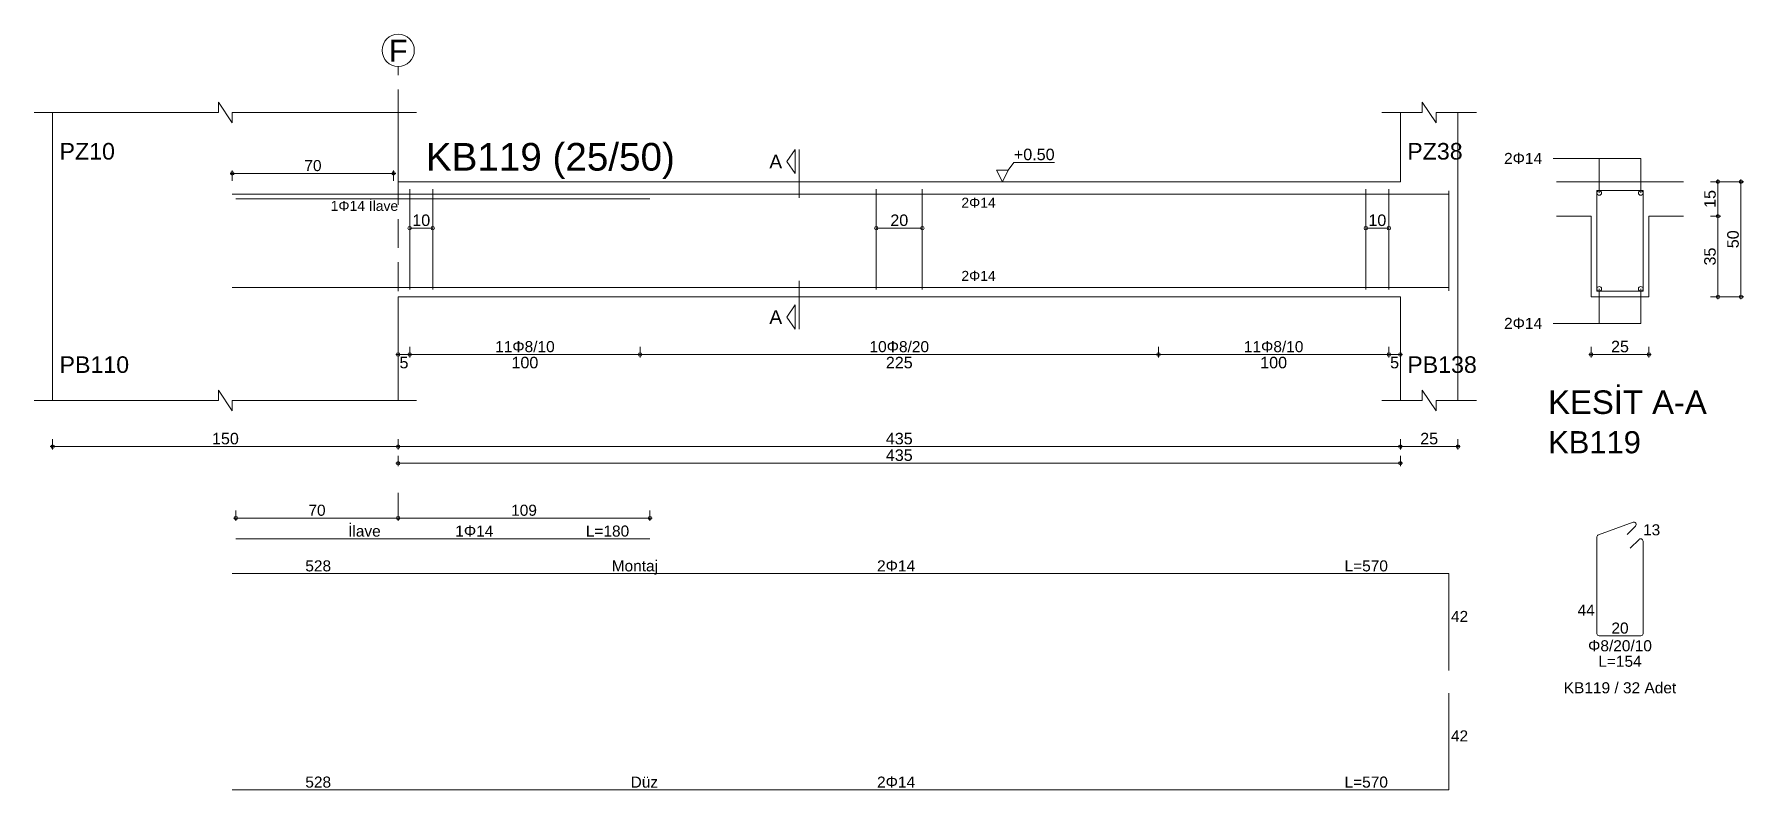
# Model space of a CAD drawing. Header units: millimetres. Extents: x 23801 to 80069, y 9628 to 14137.
# Drawn here: x 28016 to 29129, y 13503 to 13995 of the extents above; entities that cross this region are included whole.
import ezdxf

# ---------------------------------------------------------------- set-up
doc = ezdxf.new("R2010")
doc.units = ezdxf.units.MM
doc.linetypes.add('DASHDOT2', pattern=[12.7, 6.35, -3.175, 0, -3.175])
doc.linetypes.add('DASHED4', pattern=[18.75, 12.5, -6.25])
doc.layers.add('aks', color=251, linetype='DASHDOT2', lineweight=35)
for name, color, linetype in [('Donatı Topl. Uzun. Yazısı', 7, 'Continuous'), ('Donatı Uz. Yazısı', 7, 'Continuous'), ('Donatı Yazısı', 7, 'Continuous'), ('Donatı Çizgisi', 7, 'Continuous'), ('Kiriş', 7, 'Continuous'), ('Standart', 7, 'Continuous'), ('Ölçülendirme', 7, 'Continuous')]:
    doc.layers.add(name, color=color, linetype=linetype)
doc.styles.add('arial_1_18', font='arial.ttf', dxfattribs={"height": 0.2})

# ---------------------------------------------------------------- blocks, each defined once
blk = doc.blocks.new('IDE143Entity7348')
at = {"layer": 'aks', "color": 30, "linetype": 'DASHED4', "lineweight": 5}
for points in [[(2976.46, 2016.8), (2976.46, 2151.8)], [(2976.46, 1955.8), (2976.46, 1966.8)]]:
    blk.add_lwpolyline(points, dxfattribs=at)
at = {"layer": 'aks', "color": 1, "linetype": 'Continuous', "lineweight": 5}
blk.add_circle((2976.46, 2158.8), 7, dxfattribs=at)
at = {"layer": 'Donatı Çizgisi', "color": 5, "linetype": 'Continuous', "lineweight": 5}
for points in [[(2904.46, 2096.4), (3432.46, 2096.4)], [(2905.96, 2094.4), (3085.71, 2094.4)], [(2981.46, 2055), (2981.46, 2098.6)], [(2991.46, 2055), (2991.46, 2098.6)], [(3183.96, 2055), (3183.96, 2098.6)], [(3203.96, 2055), (3203.96, 2098.6)], [(3396.46, 2055), (3396.46, 2098.6)], [(3406.46, 2055), (3406.46, 2098.6)], [(3432.46, 2054.4), (3432.46, 2097.8)], [(3496.8, 2054.3), (3496.8, 2097.9)], [(3496.8, 2097.9), (3516.8, 2097.9)], [(3516.8, 2054.3), (3516.8, 2097.9)], [(2904.46, 2055.8), (3432.46, 2055.8)], [(3496.8, 2054.3), (3516.8, 2054.3)], [(3497.47, 1948.54), (3512.47, 1954.01)], [(3509.9, 1948.69), (3513.54, 1952.33)], [(2905.96, 1946.8), (3085.71, 1946.8)], [(3496.8, 1905.72), (3496.8, 1947.59)], [(3511.28, 1942.78), (3515.05, 1946.56)], [(3516.8, 1905.72), (3516.8, 1945.84)], [(2904.46, 1931.7), (3432.46, 1931.7)], [(3432.46, 1889.7), (3432.46, 1931.7)], [(3497.82, 1904.7), (3515.78, 1904.7)], [(3432.46, 1837.85), (3432.46, 1879.85)], [(2904.46, 1837.85), (3432.46, 1837.85)]]:
    blk.add_lwpolyline(points, dxfattribs=at)
for centre in [(3497.8, 2096.9), (3515.8, 2096.9), (3497.8, 2055.3), (3515.8, 2055.3)]:
    blk.add_circle(centre, 1, dxfattribs=at)
for centre, start, end in [((3512.82, 1953.05), 315, 110), ((3497.82, 1947.59), 110, 180), ((3515.78, 1945.84), 0, 135), ((3497.82, 1905.72), 180, 270), ((3515.78, 1905.72), 270, 0)]:
    blk.add_arc(centre, 1.02, start, end, dxfattribs=at)
at = {"layer": 'Kiriş', "color": 1, "linetype": 'Continuous', "lineweight": 5}
for points in [[(2818.46, 2131.8), (2898.46, 2131.8)], [(2826.46, 2006.8), (2826.46, 2131.8)], [(2898.46, 2131.8), (2898.46, 2136.3)], [(2904.46, 2127.3), (2898.46, 2136.3)], [(2904.46, 2127.3), (2904.46, 2131.8)], [(2904.46, 2131.8), (2984.46, 2131.8)], [(2976.46, 2101.8), (2976.46, 2131.8)], [(3403.46, 2131.8), (3420.96, 2131.8)], [(3411.46, 2101.8), (3411.46, 2131.8)], [(3420.96, 2131.8), (3420.96, 2136.3)], [(3426.96, 2127.3), (3420.96, 2136.3)], [(3426.96, 2131.8), (3444.46, 2131.8)], [(3426.96, 2127.3), (3426.96, 2131.8)], [(3436.46, 2006.8), (3436.46, 2131.8)], [(2976.46, 2101.8), (3411.46, 2101.8)], [(3479.3, 2101.8), (3534.3, 2101.8)], [(3479.3, 2086.8), (3494.3, 2086.8)], [(3494.3, 2051.8), (3494.3, 2086.8)], [(3519.3, 2086.8), (3534.3, 2086.8)], [(3519.3, 2051.8), (3519.3, 2086.8)], [(2976.46, 2051.8), (3411.46, 2051.8)], [(2976.46, 2006.8), (2976.46, 2051.8)], [(3411.46, 2006.8), (3411.46, 2051.8)], [(3494.3, 2051.8), (3519.3, 2051.8)], [(2904.46, 2002.3), (2898.46, 2011.3)], [(2898.46, 2006.8), (2898.46, 2011.3)], [(3426.96, 2002.3), (3420.96, 2011.3)], [(3420.96, 2006.8), (3420.96, 2011.3)], [(2818.46, 2006.8), (2898.46, 2006.8)], [(2904.46, 2006.8), (2984.46, 2006.8)], [(2904.46, 2002.3), (2904.46, 2006.8)], [(3403.46, 2006.8), (3420.96, 2006.8)], [(3426.96, 2006.8), (3444.46, 2006.8)], [(3426.96, 2002.3), (3426.96, 2006.8)]]:
    blk.add_lwpolyline(points, dxfattribs=at)
at = {"layer": 'Ölçülendirme', "color": 1, "linetype": 'Continuous', "lineweight": 5}
for points in [[(3145.21, 2110.55), (3148.71, 2115.8)], [(3148.71, 2105.3), (3148.71, 2115.8)], [(3150.46, 2094.8), (3150.46, 2115.8)], [(3148.71, 2105.3), (3145.21, 2110.55)], [(3241.21, 2106.8), (3243.71, 2110.13)], [(3243.71, 2110.13), (3261.39, 2110.13)], [(3477.8, 2111.9), (3515.8, 2111.9)], [(3497.8, 2096.9), (3497.8, 2111.9)], [(3515.8, 2096.9), (3515.8, 2111.9)], [(2903.46, 2105.4), (2975.46, 2105.4)], [(2904.46, 2102.15), (2904.46, 2106.65)], [(2974.46, 2102.15), (2974.46, 2106.65)], [(3238.71, 2101.8), (3236.21, 2106.8)], [(3236.21, 2106.8), (3241.21, 2106.8)], [(3241.21, 2106.8), (3238.71, 2101.8)], [(3238.71, 2101.8), (3238.71, 2101.8)], [(3546.05, 2101.8), (3560.55, 2101.8)], [(3549.3, 2050.8), (3549.3, 2102.8)], [(3559.3, 2050.8), (3559.3, 2102.8)], [(3546.05, 2086.8), (3550.55, 2086.8)], [(2981.46, 2081.6), (2991.46, 2081.6)], [(3183.96, 2081.6), (3203.96, 2081.6)], [(3396.46, 2081.6), (3406.46, 2081.6)], [(3150.46, 2037.8), (3150.46, 2058.8)], [(3145.21, 2043.05), (3148.71, 2048.3)], [(3148.71, 2037.8), (3148.71, 2048.3)], [(3497.8, 2040.3), (3497.8, 2055.3)], [(3515.8, 2040.3), (3515.8, 2055.3)], [(3546.05, 2051.8), (3560.55, 2051.8)], [(3148.71, 2037.8), (3145.21, 2043.05)], [(3477.8, 2040.3), (3515.8, 2040.3)], [(2975.46, 2026.8), (3412.46, 2026.8)], [(2976.46, 2025.55), (2976.46, 2030.05)], [(2981.46, 2025.55), (2981.46, 2030.05)], [(3081.46, 2025.55), (3081.46, 2030.05)], [(3306.46, 2025.55), (3306.46, 2030.05)], [(3406.46, 2025.55), (3406.46, 2030.05)], [(3411.46, 2025.55), (3411.46, 2030.05)], [(3493.3, 2026.8), (3520.3, 2026.8)], [(3494.3, 2025.55), (3494.3, 2030.05)], [(3519.3, 2025.55), (3519.3, 2030.05)], [(2826.46, 1985.55), (2826.46, 1990.05)], [(2976.46, 1985.55), (2976.46, 1990.05)], [(3411.46, 1985.55), (3411.46, 1990.05)], [(3436.46, 1985.55), (3436.46, 1990.05)], [(2825.46, 1986.8), (3437.46, 1986.8)], [(2976.46, 1978.35), (2976.46, 1982.85)], [(3411.46, 1978.35), (3411.46, 1982.85)], [(2975.46, 1979.6), (3412.46, 1979.6)], [(2904.96, 1955.8), (2977.46, 1955.8)], [(2905.96, 1954.55), (2905.96, 1959.05)], [(2975.46, 1955.8), (3086.71, 1955.8)], [(2976.46, 1954.55), (2976.46, 1959.05)], [(2976.46, 1954.55), (2976.46, 1959.05)], [(3085.71, 1954.55), (3085.71, 1959.05)]]:
    blk.add_lwpolyline(points, dxfattribs=at)
for centre in [(2904.46, 2105.4), (2974.46, 2105.4), (3549.3, 2101.8), (3559.3, 2101.8), (3549.3, 2086.8), (2981.46, 2081.6), (2991.46, 2081.6), (3183.96, 2081.6), (3203.96, 2081.6), (3396.46, 2081.6), (3406.46, 2081.6), (3549.3, 2051.8), (3559.3, 2051.8), (2976.46, 2026.8), (2981.46, 2026.8), (2981.46, 2026.8), (3081.46, 2026.8), (3081.46, 2026.8), (3306.46, 2026.8), (3306.46, 2026.8), (3406.46, 2026.8), (3406.46, 2026.8), (3411.46, 2026.8), (3494.3, 2026.8), (3519.3, 2026.8), (2826.46, 1986.8), (2976.46, 1986.8), (2976.46, 1986.8), (3411.46, 1986.8), (3411.46, 1986.8), (3436.46, 1986.8), (2976.46, 1979.6), (3411.46, 1979.6), (2905.96, 1955.8), (2976.46, 1955.8), (2976.46, 1955.8), (3085.71, 1955.8)]:
    blk.add_circle(centre, 0.75, dxfattribs=at)
at = {"layer": 'aks', "color": 1, "linetype": 'Continuous', "lineweight": 5, "style": 'arial_1_18'}
blk.add_text('F', height=9.45, dxfattribs=at).set_placement((2972.43, 2153.92))
at = {"layer": 'Donatı Topl. Uzun. Yazısı', "color": 1, "linetype": 'Continuous', "lineweight": 5, "style": 'arial_1_18'}
for s, p in [('L=180', (3057.89, 1947.76)), ('L=570', (3387.23, 1932.66)), ('L=154', (3497.38, 1891.26)), ('L=570', (3387.23, 1838.81))]:
    blk.add_text(s, height=4.8, dxfattribs=at).set_placement(p)
at = {"layer": 'Donatı Uz. Yazısı', "color": 1, "linetype": 'Continuous', "lineweight": 5, "style": 'arial_1_18'}
for s, p in [('13', (3516.8, 1948.3)), ('528', (2936.14, 1932.66)), ('42', (3433.42, 1910.7)), ('44', (3488.38, 1913.42)), ('20', (3503.07, 1905.66)), ('42', (3433.42, 1858.85)), ('528', (2936.14, 1838.81))]:
    blk.add_text(s, height=4.8, dxfattribs=at).set_placement(p)
at = {"layer": 'Donatı Yazısı', "color": 5, "linetype": 'Continuous', "lineweight": 5, "style": 'arial_1_18'}
for s, height, p in [('2Φ14', 4.8, (3456.46, 2109.5)), ('1Φ14 İlave', 4.32, (2947.15, 2089.12)), ('2Φ14', 4.8, (3456.46, 2037.9)), ('1Φ14', 4.8, (3001.23, 1947.76)), ('2Φ14', 4.8, (3184.3, 1932.66)), ('Φ8/20/10', 4.8, (3492.93, 1897.98)), ('KB119 / 32 Adet', 4.8, (3482.38, 1879.74)), ('2Φ14', 4.8, (3184.3, 1838.81))]:
    blk.add_text(s, height=height, dxfattribs=at).set_placement(p)
for p in [(3220.92, 2090.52), (3220.92, 2058.76)]:
    blk.add_text('2Φ14', height=4.32, rotation=360, dxfattribs=at).set_placement(p)
at = {"layer": 'Donatı Yazısı', "color": 1, "linetype": 'Continuous', "lineweight": 5, "style": 'arial_1_18'}
for s, p in [('İlave', (2954.71, 1947.76)), ('Montaj', (3069.13, 1932.66)), ('Düz', (3077.34, 1838.81))]:
    blk.add_text(s, height=4.8, dxfattribs=at).set_placement(p)
at = {"layer": 'Kiriş', "color": 1, "linetype": 'Continuous', "lineweight": 5, "style": 'arial_1_18'}
for s, height, p in [('PZ10', 7.2, (2829.46, 2111.4)), ('KB119 (25/50)', 12, (2988.46, 2106.6)), ('PZ38', 7.2, (3414.46, 2111.4)), ('PB110', 7.2, (2829.46, 2018.8)), ('PB138', 7.2, (3414.46, 2018.8)), ('KESİT A-A', 10.2, (3475.6, 2001)), ('KB119', 9.6, (3475.6, 1983.92))]:
    blk.add_text(s, height=height, dxfattribs=at).set_placement(p)
at = {"layer": 'Ölçülendirme', "color": 1, "linetype": 'Continuous', "lineweight": 5, "style": 'arial_1_18'}
for s, height, p in [('+0.50', 5, (3243.71, 2111.13)), ('70', 4.8, (2935.73, 2106.4)), ('A', 5.95, (3137.57, 2107.57)), ('A', 5.95, (3137.57, 2040.07)), ('25', 5, (3502.91, 2027.76)), ('5', 5, (2977.02, 2020.8)), ('100', 5, (3025.63, 2020.8)), ('225', 5, (3188.13, 2020.8)), ('100', 5, (3350.63, 2020.8)), ('5', 5, (3407.02, 2020.8)), ('150', 5, (2895.63, 1987.8)), ('435', 5, (3188.13, 1987.8)), ('25', 5, (3420.08, 1987.8)), ('435', 5, (3188.13, 1980.6))]:
    blk.add_text(s, height=height, dxfattribs=at).set_placement(p)
for s, rotation, p in [('15', 90, (3548.34, 2090.42)), ('10', 360, (2982.58, 2082.56)), ('20', 360, (3190.08, 2082.56)), ('10', 360, (3397.58, 2082.56)), ('50', 90, (3558.34, 2072.92)), ('35', 90, (3548.34, 2065.42))]:
    blk.add_text(s, height=5, rotation=rotation, dxfattribs=at).set_placement(p)
at = {"layer": 'Ölçülendirme', "color": 5, "linetype": 'Continuous', "lineweight": 5, "style": 'arial_1_18'}
for s, p in [('11Φ8/10', (3018.53, 2027.8)), ('10Φ8/20', (3181.03, 2027.8)), ('11Φ8/10', (3343.53, 2027.8)), ('70', (2937.48, 1956.8)), ('109', (3025.49, 1956.8))]:
    blk.add_text(s, height=4.8, dxfattribs=at).set_placement(p)

msp = doc.modelspace()

# ---------------------------------------------------------------- block references
at = {"layer": 'Standart', "xscale": 1.5, "yscale": 1.5, "zscale": 1.5}
msp.add_blockref('IDE143Entity7348', (23788.5, 10746.6), dxfattribs=at)

doc.saveas('drawing.dxf')
